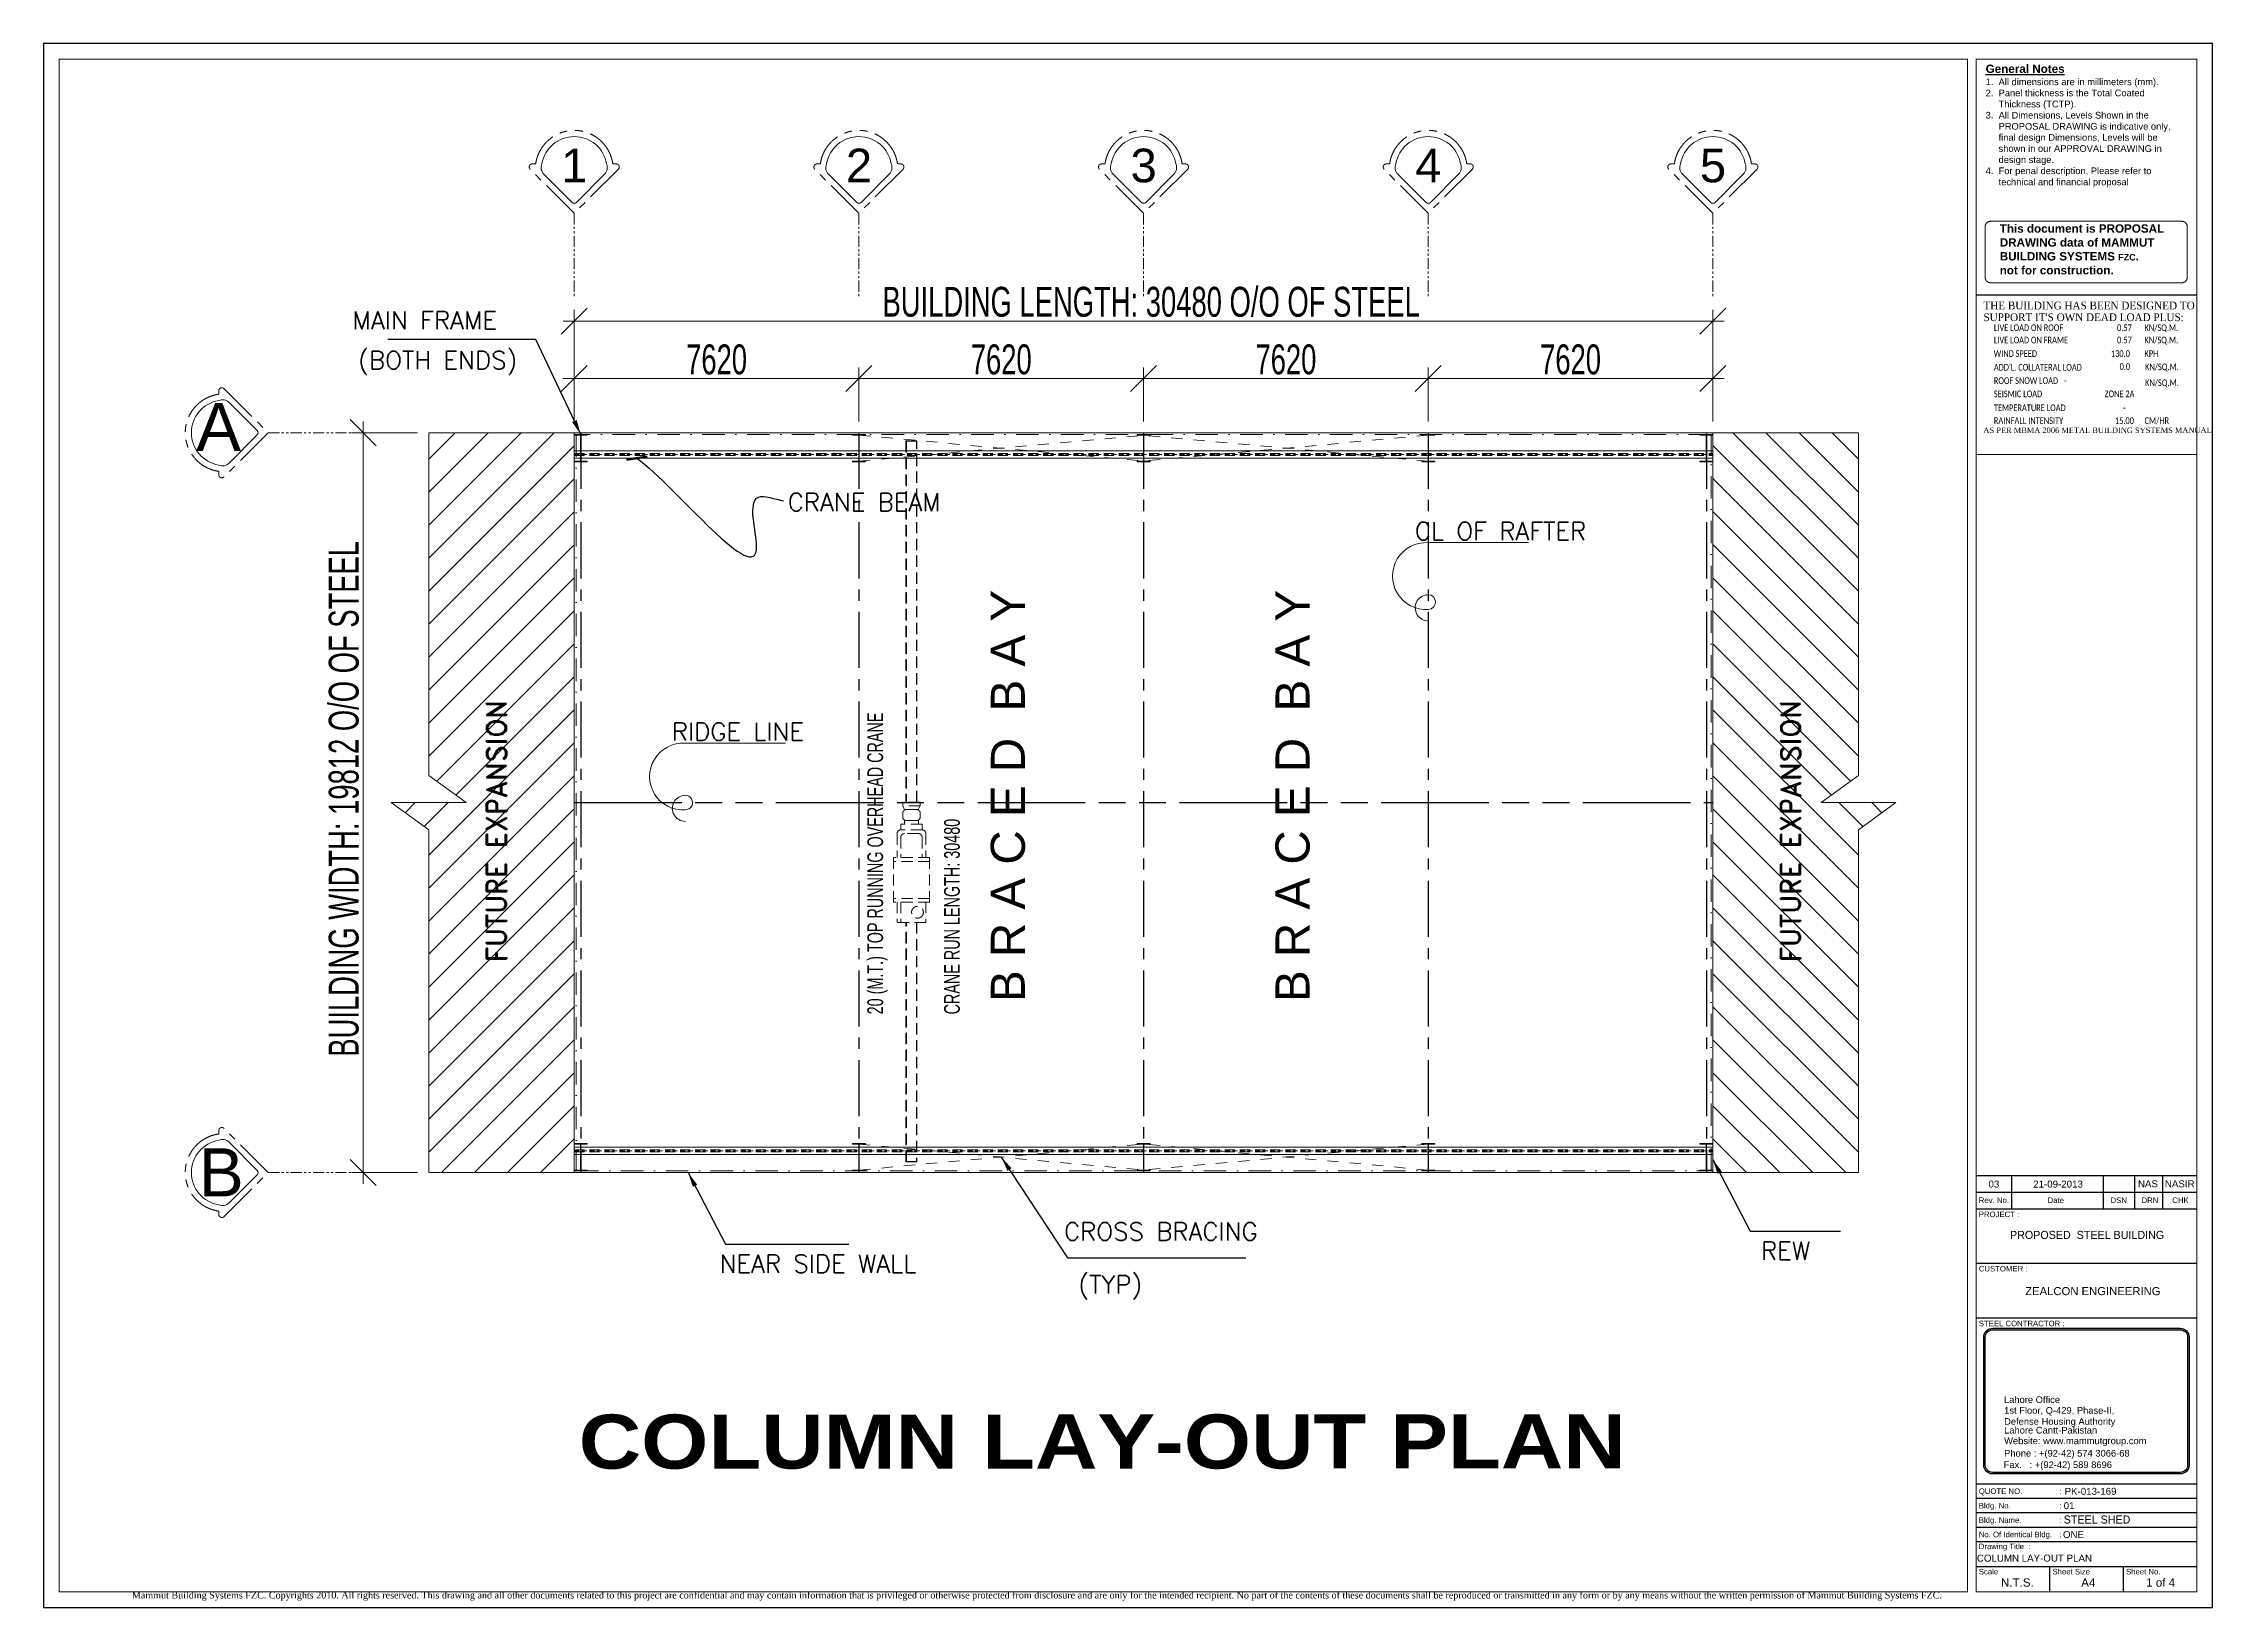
# Model space of a CAD drawing. Extents: x -3729008 to 1589893, y 87560 to 3841399.
# Drawn here: x -3729008 to -3670940, y 3711831 to 3753721 of the extents above; entities that cross this region are included whole.
import ezdxf
from ezdxf.enums import TextEntityAlignment as Align

# ---------------------------------------------------------------- set-up
doc = ezdxf.new("R2010")
doc.units = 0
doc.header["$LTSCALE"] = 1200
doc.header["$MEASUREMENT"] = 0
for name, pattern in [('ACAD_ISO09W100', [45, 24, -3, 6, -3, 6, -3]), ('CENTER', [2, 1.25, -0.25, 0.25, -0.25]), ('D1', [2, 1, -1]), ('DASHDOT', [1, 0.5, -0.25, 0, -0.25]), ('DASHED2', [0.375, 0.25, -0.125]), ('HIDDEN', [0.375, 0.25, -0.125]), ('HIDDEN2', [0.1875, 0.125, -0.0625]), ('PHANTOM', [2.5, 1.25, -0.25, 0.25, -0.25, 0.25, -0.25])]:
    doc.linetypes.add(name, pattern=pattern)
doc.layers.get('0').update_dxf_attribs({"linetype": 'CONTINUOUS'})
doc.layers.get('DEFPOINTS').update_dxf_attribs({"linetype": 'CONTINUOUS'})
for name, color, linetype in [('-EQ_VHCL', 65, 'CONTINUOUS'), ('DIM', 7, 'CONTINUOUS'), ('GRID', 3, 'CONTINUOUS'), ('REW', 7, 'CONTINUOUS'), ('TitleBlock', 7, 'CONTINUOUS'), ('wall', 2, 'CONTINUOUS')]:
    doc.layers.add(name, color=color, linetype=linetype)
for name, color, linetype, lineweight in [('A-DIM', 1, 'CONTINUOUS', 5), ('A-ELE-06', 9, 'CONTINUOUS', 0), ('Crane', 30, 'CONTINUOUS', 0), ('Dim.', 7, 'CONTINUOUS', 5), ('Text Note', 7, 'CONTINUOUS', 0)]:
    doc.layers.add(name, color=color, linetype=linetype, lineweight=lineweight)
doc.styles.add('ARIAL', font='arial.ttf', dxfattribs={"width": 0.92})
doc.styles.add('arial b', font='', dxfattribs={"height": 1000})
doc.styles.add('DESIGNNOTE', font='CALIBRI.TTF')
doc.styles.add('DIMENSON', font='romans.shx', dxfattribs={"width": 0.8})
doc.styles.add('HEADINGM', font='arial.ttf', dxfattribs={"height": 320})
doc.styles.add('ROMAND', font='romand')
doc.styles.add('Shahbaz (Arial)', font='ARIALN.TTF', dxfattribs={"width": 0.8})
doc.styles.add('SIMPLEX', font='SIMPLEX.shx')
doc.styles.add('STYLE8', font='times.ttf', dxfattribs={"width": 0.85, "height": 2.5})
doc.styles.add('Title2', font='arial.ttf')
doc.styles.add('TitleBlockSubData', font='arial.ttf')
doc.styles.get('arial b').set_extended_font_data('Arial Black')
doc.dimstyles.new('LES', dxfattribs={"dimscale": 0, "dimtxt": 2.5, "dimasz": 2.5, "dimexe": 2, "dimexo": 2.5, "dimgap": 1, "dimtad": 1, "dimdec": 0, "dimzin": 0, "dimdsep": 46, "dimtxsty": 'SIMPLEX', "dimblk1": 'ARCHTICK', "dimblk2": 'ARCHTICK', "dimsah": 1, "dimcen": 0, "dimse1": 1, "dimse2": 1, "dimclrd": 256, "dimclre": 8, "dimclrt": 3, "dimadec": 0, "dimazin": 0, "dimtfac": 1, "dimtdec": 0, "dimtix": 1, "dimtmove": 2, "dimatfit": 3, "dimldrblk": 'ARCHTICK', "dimfxl": 1, "dimtolj": 1, "dimtzin": 0, "dimarcsym": 0})
doc.dimstyles.new('Shahbaz (Arial)', dxfattribs={"dimtxt": 350, "dimasz": 300, "dimexe": 250, "dimexo": 300, "dimgap": 100, "dimtad": 1, "dimdec": 0, "dimzin": 0, "dimdsep": 46, "dimtxsty": 'Shahbaz (Arial)', "dimblk": 'OBLIQUE', "dimcen": 0.09, "dimdle": 250, "dimclrd": 8, "dimclre": 8, "dimclrt": 6, "dimadec": 4, "dimazin": 0, "dimtfac": 1, "dimtdec": 0, "dimtofl": 0, "dimtmove": 0, "dimatfit": 3, "dimfxl": 0.2, "dimtolj": 1, "dimtzin": 0, "dimlwd": 5, "dimlwe": 5, "dimarcsym": 0})
doc.dimstyles.new('STANDARD$7', dxfattribs={"dimtxt": 22, "dimasz": 20, "dimexe": 5, "dimexo": 5, "dimgap": 10, "dimtad": 1, "dimdec": 0, "dimzin": 0, "dimdsep": 46, "dimtxsty": 'DIMENSON', "dimcen": 0, "dimclrd": 2, "dimclre": 2, "dimclrt": 7, "dimadec": 0, "dimazin": 0, "dimtfac": 1, "dimtdec": 0, "dimtix": 1, "dimtmove": 0, "dimatfit": 3, "dimfxl": 1, "dimtolj": 1, "dimtzin": 0, "dimarcsym": 0})

msp = doc.modelspace()

# ---------------------------------------------------------------- texts
at = {"color": 3, "width": 0.95}
for s, height, style, p in [('THE BUILDING HAS BEEN DESIGNED TO', 207.742, 'STYLE8', (-3677074.9, 3746597.3)), ("SUPPORT IT'S OWN DEAD LOAD PLUS:", 207.742, 'STYLE8', (-3677074.9, 3746282.8)), ('AS PER MBMA 2006 METAL BUILDING SYSTEMS MANUAL', 147.497, 'STYLE8', (-3677074.9, 3743285.8)), ('STEEL SHED', 216.08, 'ARIAL', (-3674926.5, 3714082.7))]:
    msp.add_text(s, height=height, dxfattribs=dict(at, style=style)).set_placement(p)
at = {"color": 7, "style": 'DESIGNNOTE', "width": 0.8}
for s, height, p in [('LIVE LOAD ON ROOF', 178.662, (-3676795.2, 3746016.3)), ('KN/SQ.M. ', 178.66, (-3672762, 3746016.3)), ('WIND SPEED', 178.66, (-3676798.9, 3745324.8)), ('LIVE LOAD ON FRAME', 178.662, (-3676795.2, 3745687.2)), ('KN/SQ.M. ', 178.66, (-3672762, 3745687.2)), ('KPH', 178.66, (-3672762, 3745324.8)), ("ADD'L. COLLATERAL LOAD ", 178.662, (-3676795.2, 3744956.5)), ('ROOF SNOW LOAD', 178.662, (-3676795.2, 3744599.6)), ('KN/SQ.M. ', 178.66, (-3672747.7, 3744968.6)), ('SEISMIC LOAD', 178.662, (-3676795.2, 3744245.3)), ('KN/SQ.M. ', 178.66, (-3672747.7, 3744542.7)), ('TEMPERATURE LOAD ', 178.662, (-3676795.2, 3743872.5)), ('RAINFALL INTENSITY', 178.662, (-3676795.2, 3743528.3)), ('CM/HR', 178.66, (-3672761.8, 3743528.3))]:
    msp.add_text(s, height=height, dxfattribs=at).set_placement(p)
for s, height, p in [('0.57', 178.66, (-3673300.5, 3746016.3)), ('130.0', 178.66, (-3673408.8, 3745324.8)), ('0.57', 178.66, (-3673300.5, 3745687.2)), ('0.0 ', 178.66, (-3673263.7, 3744975.9)), ('-', 178.7, (-3674882.3, 3744599.6)), ('ZONE 2A', 178.66, (-3673431, 3744245.3)), ('15.00', 178.66, (-3673300.5, 3743528.3)), ('-', 178.7, (-3673300.5, 3743872.5))]:
    msp.add_text(s, height=height, dxfattribs=at).set_placement(p, align=Align.CENTER)
at = {"color": 6, "linetype": 'Continuous', "style": 'ROMAND'}
for p in [(-3716611.7, 3729117.5), (-3681971, 3729117.5)]:
    msp.add_text('FUTURE EXPANSION', height=531.744, rotation=90, dxfattribs=at).set_placement(p)
at = {"color": 8, "style": 'ARIAL'}
for s, height, p in [('Rev. No.', 148.55, (-3677199, 3722666.2)), ('Date', 148.55, (-3675357.1, 3722666.2)), ('DSN', 148.55, (-3673672.7, 3722666.2)), ('DRN', 148.55, (-3672842.3, 3722666.2)), ('CHK', 148.55, (-3672019.9, 3722666.2)), ('PROJECT :', 148.55, (-3677199, 3722289)), ('CUSTOMER :', 148.55, (-3677199, 3720834.1)), ('STEEL CONTRACTOR :', 148.555, (-3677199, 3719365.9))]:
    msp.add_text(s, height=height, dxfattribs=at).set_placement(p)
at = {"color": 3, "style": 'ARIAL'}
for s, height, p in [('03', 186.37, (-3676939.9, 3723080.5)), ('NAS', 186.37, (-3672938.8, 3723087.7)), ('NASIR', 186.37, (-3672218, 3723087.7)), ('01', 186.37, (-3674926.5, 3714468.1)), ('PK-013-169', 186.37, (-3674903.1, 3714852.9)), ('ONE', 186.37, (-3674946.7, 3713697.2)), ('COLUMN LAY-OUT PLAN', 186.369, (-3677250.3, 3713063.7)), ('N.T.S.', 221.48, (-3676604.6, 3712393.5)), ('A4', 221.48, (-3674458.1, 3712393.5)), ('1 of 4', 221.48, (-3672718.7, 3712393.5))]:
    msp.add_text(s, height=height, dxfattribs=at).set_placement(p)
for s, height, p in [('21-09-2013', 186.37, (-3675077.9, 3723080.2)), ('ZEALCON ENGINEERING', 216.08, (-3674146.3, 3720199.5))]:
    msp.add_text(s, height=height, dxfattribs=at).set_placement(p, align=Align.CENTER)
at = {"color": 3, "style": 'ARIAL', "width": 0.95}
msp.add_text('PROPOSED  STEEL BUILDING', height=216.08, dxfattribs=at).set_placement((-3674300.4, 3721704.4), align=Align.CENTER)
at = {"color": 5, "lineweight": 9, "style": 'arial b'}
msp.add_text('COLUMN LAY-OUT PLAN', height=1447.548, rotation=0.013108, dxfattribs=at).set_placement((-3700664.2, 3715555.9), align=Align.CENTER)
at = {"style": 'ARIAL'}
for s, height, p in [('QUOTE NO.', 148.55, (-3677199.1, 3714873.9)), ('Bldg. No.', 148.55, (-3677199.1, 3714487.6)), (':', 148.6, (-3675044, 3714873.9)), (':', 148.6, (-3675044, 3714488)), ('Bldg. Name.', 148.555, (-3677199.1, 3714101.7)), (':', 148.6, (-3675044, 3714102.1)), ('No. Of Identical Bldg.', 148.555, (-3677199.1, 3713715.8)), (':', 148.6, (-3675044, 3713716.2))]:
    msp.add_text(s, height=height, dxfattribs=at).set_placement(p)
at = {"color": 134, "style": 'ARIAL'}
for s, height, p in [('Drawing Title  :', 148.555, (-3677199.1, 3713397.2)), ('Scale', 148.55, (-3677199.1, 3712720.4)), ('Sheet Size', 148.55, (-3675226.2, 3712720.4)), ('Sheet No.', 148.55, (-3673256.9, 3712720.4))]:
    msp.add_text(s, height=height, dxfattribs=at).set_placement(p)
at = {"layer": 'DIM', "color": 6, "style": 'SIMPLEX'}
for s, p in [('MAIN FRAME', (-3720730.9, 3746063.4)), ('(BOTH ENDS)', (-3720579.5, 3744998.5)), ('REW', (-3683027.7, 3721148.2)), ('NEAR SIDE WALL', (-3710905.6, 3720800.9))]:
    msp.add_text(s, height=480, dxfattribs=at).set_placement(p)
at = {"layer": 'DIM', "color": 3, "style": 'SIMPLEX'}
for s, p in [('CRANE BEAM', (-3709081.3, 3741196.1)), ('CL OF RAFTER', (-3692295.9, 3740420.3)), ('RIDGE LINE', (-3712183.6, 3735049.6)), ('CROSS BRACING', (-3701685.3, 3721662.6)), ('(TYP)', (-3701300.2, 3720242.9))]:
    msp.add_text(s, height=480, dxfattribs=at).set_placement(p)
at = {"layer": 'GRID', "lineweight": 5, "style": 'HEADINGM'}
for s, height, p in [('1', 901.9, (-3715144.8, 3749999.7)), ('2', 901.9, (-3707524.8, 3749999.7)), ('3', 901.9, (-3699904.8, 3749999.7)), ('4', 901.9, (-3692284.8, 3749999.7)), ('5', 901.9, (-3684664.8, 3749999.7)), ('A', 1288.4, (-3724918, 3742804.8)), ('B', 1288.4, (-3724843.4, 3722843.6))]:
    msp.add_text(s, height=height, dxfattribs=at).set_placement(p)
at = {"layer": 'REW', "color": 6, "linetype": 'CENTER', "lineweight": 9, "style": 'ARIAL'}
for p in [(-3702735, 3728049.1), (-3695115, 3728049.6)]:
    msp.add_text('B R A C E D  B A Y', height=911.36, rotation=90, dxfattribs=at).set_placement(p)
at = {"layer": 'Text Note', "linetype": 'Continuous', "lineweight": 9, "style": 'Shahbaz (Arial)', "width": 0.8}
for s, p in [('20 (M.T.) TOP RUNNING OVERHEAD CRANE', (-3706531.1, 3727718.5)), ('CRANE RUN LENGTH: 30480', (-3704476.8, 3727716.9))]:
    msp.add_text(s, height=420, rotation=90, dxfattribs=at).set_placement(p)
at = {"layer": 'TitleBlock', "color": 7, "style": 'Title2'}
for s, p in [('Lahore Office', (-3676525.9, 3717311.5)), ('1st Floor, Q-429, Phase-II,', (-3676521, 3717023.3)), ('Defense Housing Authority', (-3676521, 3716727.2)), ('Website: www.mammutgroup.com', (-3676521, 3716209.1)), ('Lahore Cantt-Pakistan', (-3676521, 3716493.5)), (' Fax.   : +(92-42) 589 8696', (-3676603.6, 3715568.1)), ('Phone : +(92-42) 574 3066-68', (-3676521, 3715875.9))]:
    msp.add_text(s, height=179.14, dxfattribs=at).set_placement(p)
at = {"layer": 'TitleBlock', "ltscale": 0.75, "insert": (-3726638, 3712255), "char_height": 178.6623, "width": 51113.805, "attachment_point": 1, "style": 'TitleBlockSubData'}
msp.add_mtext('{\\fTimes New Roman|b0|i0|c0|p18;\\C8;Mammut Building Systems FZC. Copyrights 2010. All rights reserved. This drawing and all other documents related to this project are confidential and may contain information that is privileged or otherwise protected from disclosure and are only for the intended recipient. No part of the contents of these documents shall be reproduced or transmitted in any form or by any means without the written permission of Mammut Building Systems FZC. \\H1.44263x; }', dxfattribs=at)
msp.add_mtext('{\\fTimes New Roman|b0|i0|c0|p18;\\C8;Mammut Building Systems FZC. Copyrights 2010. All rights reserved. This drawing and all other documents related to this project are confidential and may contain information that is privileged or otherwise protected from disclosure and are only for the intended recipient. No part of the contents of these documents shall be reproduced or transmitted in any form or by any means without the written permission of Mammut Building Systems FZC. \\H1.44263x; }', dxfattribs=at)

# ---------------------------------------------------------------- blocks, each defined once
blk = doc.blocks.new('notes')
at = {"layer": 'TitleBlock', "color": 8, "ltscale": 0.75, "const_width": 0.2}
blk.add_lwpolyline([(-38.6202, -30.415693), (-2.809642, -30.415693, -0.414214), (-1.786634, -31.438701), (-1.786634, -40.908415, -0.414214), (-2.809642, -41.931423), (-38.6202, -41.931423, -0.414214), (-39.643209, -40.908415), (-39.643209, -31.438701, -0.414214)], format="xyb", close=True, dxfattribs=at)
at = {"layer": 'TitleBlock', "ltscale": 0.75, "char_height": 1.25, "attachment_point": 1, "style": 'Title2'}
for s, insert, width in [('{\\fArial|b1|i0|c0|p34;\\H1.25x;\\L\\C3;General Notes}\\P1.  All dimensions are in millimeters (mm).\\P2.  Panel thickness is the Total Coated \\P     Thickness (TCTP).\\P3.  All Dimensions, Levels Shown in the \\P     PROPOSAL DRAWING is indicative only, \\P     final design Dimensions, Levels will be \\P     shown in our APPROVAL DRAWING in \\P     design stage.\\P4.  For penal description, Please refer to \\P     technical and financial proposal', (-39.5448, -1.055415), 37.585535), ('{\\fArial|b1|i0|c0|p34;\\H1.25x;This document is PROPOSAL DRAWING data of \\C4;MAMMUT BUILDING SYSTEMS \\H0.768x;FZC\\H1.3021x;.\\C256;   not for construction.}', (-36.906226, -30.985452), 31.085748)]:
    blk.add_mtext(s, dxfattribs=dict(at, insert=insert, width=width))
blk = doc.blocks.new('_Oblique')
at = {"color": 0, "linetype": 'ByBlock', "lineweight": -2}
blk.add_line((-0.5, -0.5), (0.5, 0.5), dxfattribs=at)
blk = doc.blocks.new('*D99')
at = {"layer": 'DEFPOINTS', "color": 0, "lineweight": 0, "ltscale": 0.9, "transparency": 16777216}
for p in [(-3720449.200706, 3743294.093731), (-3718693.66322, 3743294.093731), (-3718693.66322, 3723482.593731)]:
    blk.add_point(p, dxfattribs=at)
at = {"layer": 'Dim.', "color": 8, "lineweight": 5, "ltscale": 0.9, "transparency": 16777216}
for p, q in [((-3718993.66322, 3743294.093731), (-3720749.200706, 3743294.093731)), ((-3720449.200706, 3723182.593731), (-3720449.200706, 3743594.093731)), ((-3718993.66322, 3723482.593731), (-3720749.200706, 3723482.593731))]:
    blk.add_line(p, q, dxfattribs=at)
at = {"layer": 'Dim.', "color": 8, "lineweight": 5, "ltscale": 0.9, "transparency": 16777216, "xscale": 700, "yscale": 700, "zscale": 700}
for p, rotation in [((-3720449.200706, 3743294.093731), 90), ((-3720449.200706, 3723482.593731), 270)]:
    blk.add_blockref('_Oblique', p, dxfattribs=dict(at, rotation=rotation))
at = {"layer": 'Dim.', "color": 4, "ltscale": 0.9, "transparency": 16777216, "insert": (-3720963.116123, 3733388.343731), "char_height": 800, "attachment_point": 5, "rotation": 90, "style": 'Shahbaz (Arial)'}
blk.add_mtext('\\A1; BUILDING WIDTH: 19812 O/O OF STEEL ', dxfattribs=at)
blk = doc.blocks.new('*D100')
at = {"layer": 'DEFPOINTS', "color": 0, "lineweight": 0, "ltscale": 0.9, "transparency": 16777216}
for p in [(-3714797.249882, 3746281.011071), (-3714797.249882, 3743294.593731), (-3684317.249882, 3743294.593731)]:
    blk.add_point(p, dxfattribs=at)
at = {"layer": 'Dim.', "color": 8, "lineweight": 5, "ltscale": 0.9, "transparency": 16777216}
for p, q in [((-3714797.249882, 3743594.593731), (-3714797.249882, 3746581.011071)), ((-3684317.249882, 3743594.593731), (-3684317.249882, 3746581.011071)), ((-3684017.249882, 3746281.011071), (-3715097.249882, 3746281.011071))]:
    blk.add_line(p, q, dxfattribs=at)
at = {"layer": 'Dim.', "color": 8, "lineweight": 5, "ltscale": 0.9, "transparency": 16777216, "xscale": 700, "yscale": 700, "zscale": 700, "rotation": 180}
blk.add_blockref('_Oblique', (-3714797.249882, 3746281.011071), dxfattribs=at)
at = {"layer": 'Dim.', "color": 8, "lineweight": 5, "ltscale": 0.9, "transparency": 16777216, "xscale": 700, "yscale": 700, "zscale": 700}
blk.add_blockref('_Oblique', (-3684317.249882, 3746281.011071), dxfattribs=at)
at = {"layer": 'Dim.', "color": 4, "ltscale": 0.9, "transparency": 16777216, "insert": (-3699557.249882, 3746794.926487), "char_height": 800, "attachment_point": 5, "style": 'Shahbaz (Arial)'}
blk.add_mtext('\\A1;  BUILDING LENGTH: 30480 O/O OF STEEL', dxfattribs=at)
blk = doc.blocks.new('*D98')
at = {"layer": 'DEFPOINTS', "color": 0, "lineweight": 0, "ltscale": 0.9, "transparency": 16777216}
for p in [(-3707177.249882, 3744744.352314), (-3714797.249882, 3743294.593731), (-3707177.249882, 3743294.593731)]:
    blk.add_point(p, dxfattribs=at)
at = {"layer": 'Dim.', "color": 8, "lineweight": 5, "ltscale": 0.9, "transparency": 16777216}
for p, q in [((-3714797.249882, 3743594.593731), (-3714797.249882, 3745044.352314)), ((-3707177.249882, 3743594.593731), (-3707177.249882, 3745044.352314)), ((-3715097.249882, 3744744.352314), (-3706877.249882, 3744744.352314))]:
    blk.add_line(p, q, dxfattribs=at)
at = {"layer": 'Dim.', "color": 8, "lineweight": 5, "ltscale": 0.9, "transparency": 16777216, "xscale": 700, "yscale": 700, "zscale": 700, "rotation": 180}
blk.add_blockref('_Oblique', (-3714797.249882, 3744744.352314), dxfattribs=at)
at = {"layer": 'Dim.', "color": 8, "lineweight": 5, "ltscale": 0.9, "transparency": 16777216, "xscale": 700, "yscale": 700, "zscale": 700}
blk.add_blockref('_Oblique', (-3707177.249882, 3744744.352314), dxfattribs=at)
at = {"layer": 'Dim.', "color": 4, "ltscale": 0.9, "transparency": 16777216, "insert": (-3710987.249882, 3745252.810704), "char_height": 800, "attachment_point": 5, "style": 'Shahbaz (Arial)'}
blk.add_mtext('\\A1;7620', dxfattribs=at)
blk = doc.blocks.new('_ArchTick')
at = {"color": 0, "linetype": 'ByBlock', "const_width": 0.15}
blk.add_lwpolyline([(-0.5, -0.5), (0.5, 0.5)], dxfattribs=at)
blk = doc.blocks.new('*D101')
at = {"layer": 'DEFPOINTS', "color": 0, "lineweight": 0, "ltscale": 0.9, "transparency": 16777216}
for p in [(-3699557.249882, 3744744.352314), (-3707177.249882, 3743294.593731), (-3699557.249882, 3743294.593731)]:
    blk.add_point(p, dxfattribs=at)
at = {"layer": 'Dim.', "color": 8, "lineweight": 5, "ltscale": 0.9, "transparency": 16777216}
for p, q in [((-3707177.249882, 3743594.593731), (-3707177.249882, 3745044.352314)), ((-3699557.249882, 3743594.593731), (-3699557.249882, 3745044.352314)), ((-3707477.249882, 3744744.352314), (-3699257.249882, 3744744.352314))]:
    blk.add_line(p, q, dxfattribs=at)
at = {"layer": 'Dim.', "color": 8, "lineweight": 5, "ltscale": 0.9, "transparency": 16777216, "xscale": 700, "yscale": 700, "zscale": 700, "rotation": 180}
blk.add_blockref('_Oblique', (-3707177.249882, 3744744.352314), dxfattribs=at)
at = {"layer": 'Dim.', "color": 8, "lineweight": 5, "ltscale": 0.9, "transparency": 16777216, "xscale": 700, "yscale": 700, "zscale": 700}
blk.add_blockref('_Oblique', (-3699557.249882, 3744744.352314), dxfattribs=at)
at = {"layer": 'Dim.', "color": 4, "ltscale": 0.9, "transparency": 16777216, "insert": (-3703367.249882, 3745252.810704), "char_height": 800, "attachment_point": 5, "style": 'Shahbaz (Arial)'}
blk.add_mtext('\\A1;7620', dxfattribs=at)
blk = doc.blocks.new('*D102')
at = {"layer": 'DEFPOINTS', "color": 0, "lineweight": 0, "ltscale": 0.9, "transparency": 16777216}
for p in [(-3691937.249882, 3744744.352314), (-3699557.249882, 3743294.593731), (-3691937.249882, 3743294.593731)]:
    blk.add_point(p, dxfattribs=at)
at = {"layer": 'Dim.', "color": 8, "lineweight": 5, "ltscale": 0.9, "transparency": 16777216}
for p, q in [((-3699557.249882, 3743594.593731), (-3699557.249882, 3745044.352314)), ((-3691937.249882, 3743594.593731), (-3691937.249882, 3745044.352314)), ((-3699857.249882, 3744744.352314), (-3691637.249882, 3744744.352314))]:
    blk.add_line(p, q, dxfattribs=at)
at = {"layer": 'Dim.', "color": 8, "lineweight": 5, "ltscale": 0.9, "transparency": 16777216, "xscale": 700, "yscale": 700, "zscale": 700, "rotation": 180}
blk.add_blockref('_Oblique', (-3699557.249882, 3744744.352314), dxfattribs=at)
at = {"layer": 'Dim.', "color": 8, "lineweight": 5, "ltscale": 0.9, "transparency": 16777216, "xscale": 700, "yscale": 700, "zscale": 700}
blk.add_blockref('_Oblique', (-3691937.249882, 3744744.352314), dxfattribs=at)
at = {"layer": 'Dim.', "color": 4, "ltscale": 0.9, "transparency": 16777216, "insert": (-3695747.249882, 3745252.810704), "char_height": 800, "attachment_point": 5, "style": 'Shahbaz (Arial)'}
blk.add_mtext('\\A1;7620', dxfattribs=at)
blk = doc.blocks.new('*D103')
at = {"layer": 'DEFPOINTS', "color": 0, "lineweight": 0, "ltscale": 0.9, "transparency": 16777216}
for p in [(-3684317.249882, 3744744.352314), (-3691937.249882, 3743294.593731), (-3684317.249882, 3743294.593731)]:
    blk.add_point(p, dxfattribs=at)
at = {"layer": 'Dim.', "color": 8, "lineweight": 5, "ltscale": 0.9, "transparency": 16777216}
for p, q in [((-3691937.249882, 3743594.593731), (-3691937.249882, 3745044.352314)), ((-3684317.249882, 3743594.593731), (-3684317.249882, 3745044.352314)), ((-3692237.249882, 3744744.352314), (-3684017.249882, 3744744.352314))]:
    blk.add_line(p, q, dxfattribs=at)
at = {"layer": 'Dim.', "color": 8, "lineweight": 5, "ltscale": 0.9, "transparency": 16777216, "xscale": 700, "yscale": 700, "zscale": 700, "rotation": 180}
blk.add_blockref('_Oblique', (-3691937.249882, 3744744.352314), dxfattribs=at)
at = {"layer": 'Dim.', "color": 8, "lineweight": 5, "ltscale": 0.9, "transparency": 16777216, "xscale": 700, "yscale": 700, "zscale": 700}
blk.add_blockref('_Oblique', (-3684317.249882, 3744744.352314), dxfattribs=at)
at = {"layer": 'Dim.', "color": 4, "ltscale": 0.9, "transparency": 16777216, "insert": (-3688127.249882, 3745252.810704), "char_height": 800, "attachment_point": 5, "style": 'Shahbaz (Arial)'}
blk.add_mtext('\\A1;7620', dxfattribs=at)

# ---------------------------------------------------------------- dimensions: what is measured, and where the dimension line sits
at = {"layer": 'Dim.', "ltscale": 0.9}
for base, p1, p2, angle, text, picture, middle in [((-3714797.2, 3746281), (-3684317.2, 3743294.6), (-3714797.2, 3743294.6), 180, '  BUILDING LENGTH: 30480 O/O OF STEEL', '*D100', (-3699557.2, 3746794.9)), ((-3720449.2, 3743294.1), (-3718693.7, 3723482.6), (-3718693.7, 3743294.1), 90, ' BUILDING WIDTH: 19812 O/O OF STEEL ', '*D99', (-3720963.1, 3733388.3))]:
    dim = msp.add_linear_dim(base=base, p1=p1, p2=p2, angle=angle, text=text, dimstyle='Shahbaz (Arial)', override={"dimtxt": 800, "dimasz": 700, "dimexe": 300, "dimdle": 300, "dimclrt": 4, "dimtmove": 1}, dxfattribs=at)
    dim.commit()
    dim.dimension.update_dxf_attribs({"geometry": picture, "text_midpoint": middle})
for base, p1, p2, picture, middle in [((-3707177.2, 3744744.4), (-3714797.2, 3743294.6), (-3707177.2, 3743294.6), '*D98', (-3710987.2, 3745252.8)), ((-3699557.2, 3744744.4), (-3707177.2, 3743294.6), (-3699557.2, 3743294.6), '*D101', (-3703367.2, 3745252.8)), ((-3691937.2, 3744744.4), (-3699557.2, 3743294.6), (-3691937.2, 3743294.6), '*D102', (-3695747.2, 3745252.8)), ((-3684317.2, 3744744.4), (-3691937.2, 3743294.6), (-3684317.2, 3743294.6), '*D103', (-3688127.2, 3745252.8))]:
    dim = msp.add_linear_dim(base=base, p1=p1, p2=p2, dimstyle='Shahbaz (Arial)', override={"dimtxt": 800, "dimasz": 700, "dimexe": 300, "dimdle": 300, "dimclrt": 4, "dimtmove": 1}, dxfattribs=at)
    dim.commit()
    dim.dimension.update_dxf_attribs({"geometry": picture, "text_midpoint": middle})

# ---------------------------------------------------------------- hatches: boundary and pattern name
at = {"linetype": 'Continuous', "lineweight": 0}
h = msp.add_hatch(dxfattribs=at)
h.set_pattern_fill('ANSI31', color=4, scale=5000, style=0)
h.set_pattern_definition([(45, (608108.94, 80850.2), (-441.94174, 441.94174), [])])
h.paths.add_polyline_path([(-3714797.2, 3743294.6), (-3718693.7, 3743294.6), (-3718693.7, 3734118.8), (-3717693.7, 3733388.6), (-3719693.7, 3733388.6), (-3718693.7, 3732658.4), (-3718693.7, 3723482.6), (-3714797.2, 3723482.6)])
h.paths.add_polyline_path([(-3716478.8, 3729085.9), (-3716478.8, 3737074.7), (-3717276.4, 3737074.7), (-3717276.4, 3729085.9)], flags=24)
h = msp.add_hatch(dxfattribs=at)
h.set_pattern_fill('ANSI31', color=4, scale=5000, style=0)
h.set_pattern_definition([(135, (-8007223.44, 80850.2), (441.94174, 441.94174), [])])
h.paths.add_polyline_path([(-3684317.2, 3743294.6), (-3680420.8, 3743294.6), (-3680420.8, 3734118.8), (-3681420.8, 3733388.6), (-3679420.8, 3733388.6), (-3680420.8, 3732658.4), (-3680420.8, 3723482.6), (-3684317.2, 3723482.6)])
h.paths.add_polyline_path([(-3682635.7, 3729085.9), (-3682635.7, 3737074.7), (-3681838.1, 3737074.7), (-3681838.1, 3729085.9)], flags=24)
h = msp.add_hatch(color=172)
h.paths.add_polyline_path([(-3676827.2, 3719311, 0.4142136), (-3677065.3, 3719072.9), (-3677065.3, 3715649.5, 0.4142136), (-3676827.2, 3715411.4), (-3671807.6, 3715411.4, 0.4142136), (-3671569.5, 3715649.5), (-3671569.5, 3719072.9, 0.4142136), (-3671807.6, 3719311)])
h.paths.add_polyline_path([(-3676827.2, 3719270.2, 0.4142136), (-3677024.4, 3719072.9), (-3677024.4, 3715649.5, 0.4142136), (-3676827.2, 3715452.2), (-3671807.6, 3715452.2, 0.4142136), (-3671610.4, 3715649.5), (-3671610.4, 3719072.9, 0.4142136), (-3671807.6, 3719270.2)], flags=16)

# ---------------------------------------------------------------- linework, layer by layer
at = {"layer": '-EQ_VHCL', "color": 9, "lineweight": 30}
msp.add_lwpolyline([(-3670940.2, 3711831.2), (-3670940.2, 3753720.7), (-3729007.8, 3753720.7), (-3729007.8, 3711831.2)], close=True, dxfattribs=at)
at = {"color": 21, "linetype": 'PHANTOM', "lineweight": 9, "ltscale": 0.2}
for p, q in [((-3714797.2, 3749170.4), (-3714797.2, 3746929.3)), ((-3707177.2, 3749170.4), (-3707177.2, 3746929.3)), ((-3699557.2, 3749170.4), (-3699557.2, 3746929.3)), ((-3691937.2, 3749170.4), (-3691937.2, 3746929.3)), ((-3684317.2, 3749170.4), (-3684317.2, 3746929.3)), ((-3722990.3, 3743292.6), (-3720749.2, 3743292.6)), ((-3722990.3, 3723482.6), (-3720749.2, 3723482.6))]:
    msp.add_line(p, q, dxfattribs=at)
at = {"color": 7}
for p, q in [((-3677270.3, 3723399.7), (-3671359.8, 3723399.7)), ((-3676315.2, 3722513.2), (-3676315.2, 3723399.7)), ((-3673860.8, 3722513.2), (-3673860.8, 3723399.7)), ((-3673019.5, 3722513.2), (-3673019.5, 3723399.7)), ((-3672269.3, 3722513.2), (-3672269.3, 3723399.7)), ((-3677270.3, 3722956.5), (-3671359.8, 3722956.5)), ((-3677270.3, 3722513.2), (-3671359.8, 3722513.2)), ((-3677270.3, 3721058.2), (-3671359.8, 3721058.2)), ((-3677270.3, 3719590), (-3671359.8, 3719590)), ((-3677270.3, 3715147), (-3671359.8, 3715147)), ((-3677270.3, 3714761.1), (-3671359.8, 3714761.1)), ((-3677270.3, 3714375.2), (-3671359.8, 3714375.2)), ((-3677270.3, 3713989.3), (-3671359.8, 3713989.3)), ((-3677270.3, 3713989.3), (-3671359.8, 3713989.3)), ((-3677270.3, 3713603.4), (-3671359.8, 3713603.4)), ((-3677270.3, 3712929.8), (-3671359.8, 3712929.8)), ((-3675300.2, 3712256.2), (-3675300.2, 3712929.8)), ((-3673330, 3712256.2), (-3673330, 3712929.8))]:
    msp.add_line(p, q, dxfattribs=at)
at = {"color": 164, "const_width": 30.6}
for points in [[(-3677501.1, 3712255.1), (-3677501.1, 3753296.8), (-3728583.9, 3753296.8), (-3728583.9, 3712255.1)], [(-3677270.3, 3712255.1), (-3671364.1, 3712255.1), (-3671364.1, 3753296.8), (-3677270.3, 3753296.8)]]:
    msp.add_lwpolyline(points, close=True, dxfattribs=at)
at = {"color": 21, "linetype": 'PHANTOM', "lineweight": 9, "ltscale": 0.7}
for points in [[(-3715829.9, 3750493, -0.868691), (-3713764.6, 3750493), (-3713674.6, 3750493, -0.668179), (-3713616, 3750351.6), (-3714797.2, 3749170.4), (-3715978.5, 3750351.6, -0.668179), (-3715919.9, 3750493)], [(-3708209.9, 3750493, -0.868691), (-3706144.6, 3750493), (-3706054.6, 3750493, -0.668179), (-3705996, 3750351.6), (-3707177.2, 3749170.4), (-3708358.5, 3750351.6, -0.668179), (-3708299.9, 3750493)], [(-3700589.9, 3750493, -0.868691), (-3698524.6, 3750493), (-3698434.6, 3750493, -0.668179), (-3698376, 3750351.6), (-3699557.2, 3749170.4), (-3700738.5, 3750351.6, -0.668179), (-3700679.9, 3750493)], [(-3692969.9, 3750493, -0.868691), (-3690904.6, 3750493), (-3690814.6, 3750493, -0.668179), (-3690756, 3750351.6), (-3691937.2, 3749170.4), (-3693118.5, 3750351.6, -0.668179), (-3693059.9, 3750493)], [(-3685349.9, 3750493, -0.868691), (-3683284.6, 3750493), (-3683194.6, 3750493, -0.668179), (-3683136, 3750351.6), (-3684317.2, 3749170.4), (-3685498.5, 3750351.6, -0.668179), (-3685439.9, 3750493)], [(-3724313, 3742259.9, -0.868691), (-3724313, 3744325.2), (-3724313, 3744415.3, -0.668179), (-3724171.6, 3744473.8), (-3722990.3, 3743292.6), (-3724171.6, 3742111.3, -0.668179), (-3724313, 3742169.9)], [(-3724313, 3724515.2, 0.868691), (-3724313, 3722449.9), (-3724313, 3722359.9, 0.668179), (-3724171.6, 3722301.3), (-3722990.3, 3723482.6), (-3724171.6, 3724663.8, 0.668179), (-3724313, 3724605.3)]]:
    msp.add_lwpolyline(points, format="xyb", close=True, dxfattribs=at)
at = {"color": 4, "linetype": 'Continuous', "lineweight": 0}
for points in [[(-3718693.7, 3732658.4), (-3718693.7, 3723482.6), (-3714797.2, 3723482.6), (-3714797.2, 3743294.6), (-3718693.7, 3743294.6), (-3718693.7, 3734118.8), (-3717693.7, 3733388.6), (-3719693.7, 3733388.6), (-3718693.7, 3732658.4)], [(-3680420.8, 3732658.4), (-3680420.8, 3723482.6), (-3684317.2, 3723482.6), (-3684317.2, 3743294.6), (-3680420.8, 3743294.6), (-3680420.8, 3734118.8), (-3681420.8, 3733388.6), (-3679420.8, 3733388.6), (-3680420.8, 3732658.4)]]:
    msp.add_lwpolyline(points, dxfattribs=at)
msp.add_lwpolyline([(-3714797.2, 3743294.6), (-3714797.2, 3723482.6), (-3684317.2, 3723482.6), (-3684317.2, 3743294.6)], close=True, dxfattribs=at)
at = {"color": 2, "lineweight": 5}
for points in [[(-3689250.2, 3740350.1), (-3691944.5, 3740350.1, 1.06598), (-3691936.6, 3738564, 1), (-3691937.9, 3738954.7, 1), (-3691935.6, 3738257.4, -1)], [(-3709137.9, 3734979.3), (-3711832.2, 3734979.3, 1.06598), (-3711824.3, 3733193.2, 1), (-3711825.6, 3733584, 1), (-3711823.2, 3732886.7, -1)]]:
    msp.add_lwpolyline(points, format="xyb", dxfattribs=at)
at = {"color": 172}
for points in [[(-3671807.6, 3719311, -0.414214), (-3671569.5, 3719072.9), (-3671569.5, 3715649.5, -0.414214), (-3671807.6, 3715411.4), (-3676827.2, 3715411.4, -0.414214), (-3677065.3, 3715649.5), (-3677065.3, 3719072.9, -0.414214), (-3676827.2, 3719311)], [(-3671807.6, 3719270.2, -0.414214), (-3671610.4, 3719072.9), (-3671610.4, 3715649.5, -0.414214), (-3671807.6, 3715452.2), (-3676827.2, 3715452.2, -0.414214), (-3677024.4, 3715649.5), (-3677024.4, 3719072.9, -0.414214), (-3676827.2, 3719270.2)]]:
    msp.add_lwpolyline(points, format="xyb", close=True, dxfattribs=at)
at = {"layer": 'A-DIM', "linetype": 'Continuous'}
for points in [[(-3714622.2, 3742516.6), (-3714447.2, 3742516.6), (-3714447.2, 3742530.6), (-3714607.2, 3742530.6, -0.414214), (-3714617.2, 3742540.6), (-3714617.2, 3743220.6, -0.414214), (-3714607.2, 3743230.6), (-3714447.2, 3743230.6), (-3714447.2, 3743244.6), (-3714797.2, 3743244.6), (-3714797.2, 3743230.6), (-3714637.2, 3743230.6, -0.414214), (-3714627.2, 3743220.6), (-3714627.2, 3742540.6, -0.414214), (-3714637.2, 3742530.6), (-3714797.2, 3742530.6), (-3714797.2, 3742516.6)], [(-3707177.2, 3742516.6), (-3707002.2, 3742516.6), (-3707002.2, 3742530.6), (-3707162.2, 3742530.6, -0.414214), (-3707172.2, 3742540.6), (-3707172.2, 3743220.6, -0.414214), (-3707162.2, 3743230.6), (-3707002.2, 3743230.6), (-3707002.2, 3743244.6), (-3707352.2, 3743244.6), (-3707352.2, 3743230.6), (-3707192.2, 3743230.6, -0.414214), (-3707182.2, 3743220.6), (-3707182.2, 3742540.6, -0.414214), (-3707192.2, 3742530.6), (-3707352.2, 3742530.6), (-3707352.2, 3742516.6)], [(-3699557.2, 3742516.6), (-3699382.2, 3742516.6), (-3699382.2, 3742530.6), (-3699542.2, 3742530.6, -0.414214), (-3699552.2, 3742540.6), (-3699552.2, 3743220.6, -0.414214), (-3699542.2, 3743230.6), (-3699382.2, 3743230.6), (-3699382.2, 3743244.6), (-3699732.2, 3743244.6), (-3699732.2, 3743230.6), (-3699572.2, 3743230.6, -0.414214), (-3699562.2, 3743220.6), (-3699562.2, 3742540.6, -0.414214), (-3699572.2, 3742530.6), (-3699732.2, 3742530.6), (-3699732.2, 3742516.6)], [(-3691937.2, 3742516.6), (-3691762.2, 3742516.6), (-3691762.2, 3742530.6), (-3691922.2, 3742530.6, -0.414214), (-3691932.2, 3742540.6), (-3691932.2, 3743220.6, -0.414214), (-3691922.2, 3743230.6), (-3691762.2, 3743230.6), (-3691762.2, 3743244.6), (-3692112.2, 3743244.6), (-3692112.2, 3743230.6), (-3691952.2, 3743230.6, -0.414214), (-3691942.2, 3743220.6), (-3691942.2, 3742540.6, -0.414214), (-3691952.2, 3742530.6), (-3692112.2, 3742530.6), (-3692112.2, 3742516.6)], [(-3684492.2, 3742516.6), (-3684667.2, 3742516.6), (-3684667.2, 3742530.6), (-3684507.2, 3742530.6, 0.414214), (-3684497.2, 3742540.6), (-3684497.2, 3743220.6, 0.414214), (-3684507.2, 3743230.6), (-3684667.2, 3743230.6), (-3684667.2, 3743244.6), (-3684317.2, 3743244.6), (-3684317.2, 3743230.6), (-3684477.2, 3743230.6, 0.414214), (-3684487.2, 3743220.6), (-3684487.2, 3742540.6, 0.414214), (-3684477.2, 3742530.6), (-3684317.2, 3742530.6), (-3684317.2, 3742516.6)], [(-3714622.2, 3724260.6), (-3714447.2, 3724260.6), (-3714447.2, 3724246.6), (-3714607.2, 3724246.6, 0.414214), (-3714617.2, 3724236.6), (-3714617.2, 3723556.6, 0.414214), (-3714607.2, 3723546.6), (-3714447.2, 3723546.6), (-3714447.2, 3723532.6), (-3714797.2, 3723532.6), (-3714797.2, 3723546.6), (-3714637.2, 3723546.6, 0.414214), (-3714627.2, 3723556.6), (-3714627.2, 3724236.6, 0.414214), (-3714637.2, 3724246.6), (-3714797.2, 3724246.6), (-3714797.2, 3724260.6)], [(-3707177.2, 3724260.6), (-3707002.2, 3724260.6), (-3707002.2, 3724246.6), (-3707162.2, 3724246.6, 0.414214), (-3707172.2, 3724236.6), (-3707172.2, 3723556.6, 0.414214), (-3707162.2, 3723546.6), (-3707002.2, 3723546.6), (-3707002.2, 3723532.6), (-3707352.2, 3723532.6), (-3707352.2, 3723546.6), (-3707192.2, 3723546.6, 0.414214), (-3707182.2, 3723556.6), (-3707182.2, 3724236.6, 0.414214), (-3707192.2, 3724246.6), (-3707352.2, 3724246.6), (-3707352.2, 3724260.6)], [(-3699557.2, 3724260.6), (-3699382.2, 3724260.6), (-3699382.2, 3724246.6), (-3699542.2, 3724246.6, 0.414214), (-3699552.2, 3724236.6), (-3699552.2, 3723556.6, 0.414214), (-3699542.2, 3723546.6), (-3699382.2, 3723546.6), (-3699382.2, 3723532.6), (-3699732.2, 3723532.6), (-3699732.2, 3723546.6), (-3699572.2, 3723546.6, 0.414214), (-3699562.2, 3723556.6), (-3699562.2, 3724236.6, 0.414214), (-3699572.2, 3724246.6), (-3699732.2, 3724246.6), (-3699732.2, 3724260.6)], [(-3691937.2, 3724260.6), (-3691762.2, 3724260.6), (-3691762.2, 3724246.6), (-3691922.2, 3724246.6, 0.414214), (-3691932.2, 3724236.6), (-3691932.2, 3723556.6, 0.414214), (-3691922.2, 3723546.6), (-3691762.2, 3723546.6), (-3691762.2, 3723532.6), (-3692112.2, 3723532.6), (-3692112.2, 3723546.6), (-3691952.2, 3723546.6, 0.414214), (-3691942.2, 3723556.6), (-3691942.2, 3724236.6, 0.414214), (-3691952.2, 3724246.6), (-3692112.2, 3724246.6), (-3692112.2, 3724260.6)], [(-3684492.2, 3724260.6), (-3684667.2, 3724260.6), (-3684667.2, 3724246.6), (-3684507.2, 3724246.6, -0.414214), (-3684497.2, 3724236.6), (-3684497.2, 3723556.6, -0.414214), (-3684507.2, 3723546.6), (-3684667.2, 3723546.6), (-3684667.2, 3723532.6), (-3684317.2, 3723532.6), (-3684317.2, 3723546.6), (-3684477.2, 3723546.6, -0.414214), (-3684487.2, 3723556.6), (-3684487.2, 3724236.6, -0.414214), (-3684477.2, 3724246.6), (-3684317.2, 3724246.6), (-3684317.2, 3724260.6)]]:
    msp.add_lwpolyline(points, format="xyb", close=True, dxfattribs=at)
at = {"layer": 'A-ELE-06', "linetype": 'D1', "lineweight": 20, "ltscale": 0.25}
for p, q in [((-3707171.1, 3742532.1), (-3699565.2, 3743227.7)), ((-3707169.3, 3743227.7), (-3699565.2, 3742533.5)), ((-3691945.2, 3743227.7), (-3699549.3, 3742533.5)), ((-3691943.4, 3742532.1), (-3699549.3, 3743227.7)), ((-3707171.1, 3724245.1), (-3699565.2, 3723549.5)), ((-3707169.3, 3723549.5), (-3699565.2, 3724243.7)), ((-3691943.4, 3724245.1), (-3699549.3, 3723549.5)), ((-3691945.2, 3723549.5), (-3699549.3, 3724243.7))]:
    msp.add_line(p, q, dxfattribs=at)
at = {"layer": 'Crane', "color": 9, "linetype": 'HIDDEN', "lineweight": 5}
for p, q in [((-3705999, 3733302.9), (-3705999, 3733402)), ((-3705541.6, 3733402), (-3705999, 3733402)), ((-3705954.2, 3733191.6), (-3705999, 3733302.9)), ((-3705541.6, 3733302.9), (-3705999, 3733302.9)), ((-3705634.1, 3733203.7), (-3705906.6, 3733203.7)), ((-3705586.5, 3733191.6), (-3705541.6, 3733302.9)), ((-3705541.6, 3733302.9), (-3705541.6, 3733402)), ((-3706055.3, 3732658.5), (-3706055.3, 3732807.2)), ((-3705485.4, 3732807.2), (-3706055.3, 3732807.2)), ((-3705485.4, 3732658.5), (-3706055.3, 3732658.5)), ((-3706005.7, 3733005.5), (-3706005.7, 3733104.6)), ((-3705956.2, 3732807.2), (-3705956.2, 3732919.6)), ((-3705634.1, 3732906.4), (-3705906.6, 3732906.4)), ((-3705584.5, 3732807.2), (-3705584.5, 3732919.6)), ((-3705534.9, 3733005.5), (-3705534.9, 3733104.6)), ((-3705485.4, 3732658.5), (-3705485.4, 3732807.2)), ((-3706154.4, 3732559.4), (-3706154.4, 3731915.1)), ((-3706055.3, 3732460.3), (-3706055.3, 3731915.1)), ((-3705584.5, 3732559.4), (-3705956.2, 3732559.4)), ((-3705485.4, 3732460.3), (-3705485.4, 3731915.1)), ((-3705386.2, 3732559.4), (-3705386.2, 3731915.1)), ((-3705287.1, 3731915.1), (-3706253.6, 3731915.1)), ((-3706253.6, 3731915.1), (-3706253.6, 3730725.6)), ((-3705287.1, 3731816), (-3706253.6, 3731816)), ((-3705287.1, 3731915.1), (-3705287.1, 3730725.6)), ((-3705287.1, 3730824.7), (-3706253.6, 3730824.7)), ((-3705287.1, 3730725.6), (-3706253.6, 3730725.6)), ((-3706154.4, 3730725.6), (-3706154.4, 3730180.4)), ((-3706055.3, 3730725.6), (-3706055.3, 3730180.4)), ((-3705386.2, 3730725.6), (-3705386.2, 3730180.4)), ((-3705386.2, 3730180.4), (-3706154.4, 3730180.4))]:
    msp.add_line(p, q, dxfattribs=at)
for points in [[(-3705623.1, 3733402), (-3705623.1, 3743076.8), (-3705917.5, 3743076.8), (-3705917.5, 3733402)], [(-3705633.1, 3733402), (-3705633.1, 3743066.8), (-3705907.5, 3743066.8), (-3705907.5, 3733402)], [(-3705623.1, 3730180.4), (-3705623.1, 3723769.1), (-3705917.5, 3723769.1), (-3705917.5, 3730180.4)], [(-3705633.1, 3730180.4), (-3705633.1, 3723779.1), (-3705907.5, 3723779.1), (-3705907.5, 3730180.4)]]:
    msp.add_lwpolyline(points, dxfattribs=at)
at = {"layer": 'Crane', "lineweight": 13, "ltscale": 0.9}
for points in [[(-3714797.2, 3742812.6), (-3684317.2, 3742812.6)], [(-3714797.2, 3742612.6), (-3684317.2, 3742612.6)], [(-3714797.2, 3724164.6), (-3684317.2, 3724164.6)], [(-3714797.2, 3723964.6), (-3684317.2, 3723964.6)]]:
    msp.add_lwpolyline(points, dxfattribs=at)
at = {"layer": 'Crane', "linetype": 'DASHED2', "lineweight": 13, "ltscale": 0.9}
for points in [[(-3714797.2, 3742737.6), (-3684317.2, 3742737.6)], [(-3714797.2, 3742687.6), (-3684317.2, 3742687.6)], [(-3714797.2, 3724089.6), (-3684317.2, 3724089.6)], [(-3714797.2, 3724039.6), (-3684317.2, 3724039.6)]]:
    msp.add_lwpolyline(points, dxfattribs=at)
at = {"layer": 'Crane', "linetype": 'HIDDEN2', "lineweight": 13, "ltscale": 0.9}
for points in [[(-3714797.2, 3742712.6), (-3684317.2, 3742712.6)], [(-3714797.2, 3724064.6), (-3684317.2, 3724064.6)]]:
    msp.add_lwpolyline(points, dxfattribs=at)
at = {"layer": 'Crane', "color": 9, "linetype": 'HIDDEN', "lineweight": 5}
msp.add_circle((-3705609.3, 3730453), 158.1, dxfattribs=at)
for centre, start, end in [((-3705906.6, 3733104.6), 90, 180), ((-3705634.1, 3733104.6), 0, 90), ((-3706055.3, 3732559.4), 90, 180), ((-3705906.6, 3733005.5), 180, 270), ((-3705634.1, 3733005.5), 270, 0), ((-3705485.4, 3732559.4), 0, 90), ((-3705956.2, 3732460.3), 90, 180), ((-3705584.5, 3732460.3), 0, 90)]:
    msp.add_arc(centre, 99.1, start, end, dxfattribs=at)
at = {"layer": 'GRID', "linetype": 'Continuous', "lineweight": 5}
for points in [[(-3715610.3, 3750217.8), (-3714855.8, 3749463.2, 0.414214), (-3714738.7, 3749463.2), (-3713984.2, 3750217.8, 0.308734), (-3713932.2, 3750493, 0.845515), (-3715662.3, 3750493, 0.308734)], [(-3707990.3, 3750217.8), (-3707235.8, 3749463.2, 0.414214), (-3707118.7, 3749463.2), (-3706364.2, 3750217.8, 0.308734), (-3706312.2, 3750493, 0.845515), (-3708042.3, 3750493, 0.308734)], [(-3700370.3, 3750217.8), (-3699615.8, 3749463.2, 0.414214), (-3699498.7, 3749463.2), (-3698744.2, 3750217.8, 0.308734), (-3698692.2, 3750493, 0.845515), (-3700422.3, 3750493, 0.308734)], [(-3692750.3, 3750217.8), (-3691995.8, 3749463.2, 0.414214), (-3691878.7, 3749463.2), (-3691124.2, 3750217.8, 0.308734), (-3691072.2, 3750493, 0.845515), (-3692802.3, 3750493, 0.308734)], [(-3685130.3, 3750217.8), (-3684375.8, 3749463.2, 0.414214), (-3684258.7, 3749463.2), (-3683504.2, 3750217.8, 0.308734), (-3683452.2, 3750493, 0.845515), (-3685182.3, 3750493, 0.308734)], [(-3724037.7, 3742479.5), (-3723283.2, 3743234, 0.414214), (-3723283.2, 3743351.2), (-3724037.7, 3744105.7, 0.308734), (-3724313, 3744157.6, 0.845515), (-3724313, 3742427.6, 0.308734)], [(-3724037.7, 3724295.7), (-3723283.2, 3723541.2, -0.414214), (-3723283.2, 3723424), (-3724037.7, 3722669.5, -0.308734), (-3724313, 3722617.6, -0.845515), (-3724313, 3724347.6, -0.308734)]]:
    msp.add_lwpolyline(points, format="xyb", close=True, dxfattribs=at)
at = {"layer": 'REW', "color": 20, "linetype": 'CENTER', "lineweight": 25}
for p, q in [((-3714622.2, 3743294.6), (-3714622.2, 3723483.6)), ((-3707177.2, 3743294.6), (-3707177.2, 3723483.6)), ((-3699557.2, 3743294.6), (-3699557.2, 3723483.6)), ((-3691937.2, 3743294.6), (-3691937.2, 3723483.6)), ((-3684492.2, 3743294.6), (-3684492.2, 3723483.6))]:
    msp.add_line(p, q, dxfattribs=at)
at = {"layer": 'REW', "color": 5, "linetype": 'ACAD_ISO09W100', "lineweight": 30, "ltscale": 0.1}
msp.add_line((-3714797.2, 3733388.6), (-3684317.2, 3733388.6), dxfattribs=at)
at = {"layer": 'TitleBlock', "color": 8, "ltscale": 0.75, "const_width": 28.6}
msp.add_lwpolyline([(-3677270.3, 3746981.6), (-3671364.1, 3746981.6), (-3671364.1, 3742707.7), (-3677270.3, 3742707.7)], close=True, dxfattribs=at)
at = {"layer": 'wall', "linetype": 'DASHDOT', "lineweight": 15}
msp.add_lwpolyline([(-3714747.2, 3743244.6), (-3714747.2, 3723532.6), (-3684367.2, 3723532.6), (-3684367.2, 3743244.6)], close=True, dxfattribs=at)

# ---------------------------------------------------------------- block references
at = {"color": 3, "xscale": 142.929843, "yscale": 142.929843, "zscale": 142.929843}
msp.add_blockref('notes', (-3671364.1, 3753303.2), dxfattribs=at)

msp.set_redraw_order([(e.dxf.handle, doc.entitydb.next_handle()) for e in msp.query("TEXT MTEXT ATTDEF DIMENSION ARC_DIMENSION")])  # texts and dimensions are drawn at this point

# ---------------------------------------------------------------- leaders
at = {"layer": 'DIM', "path_type": 1}
msp.add_leader([(-3713121.4, 3742612.6), (-3709914.3, 3740252.5), (-3709868.8, 3741568.1), (-3709199.9, 3741474.4)], dimstyle='LES', override={"dimscale": 1, "dimtxt": 400, "dimasz": 400, "dimexe": 320, "dimexo": 400, "dimgap": 160}, dxfattribs=at)
at = {"layer": 'REW', "color": 7, "linetype": 'Continuous'}
for points in [[(-3714622.1, 3743244.7), (-3715825.5, 3745792.2), (-3719786.8, 3745792.2)], [(-3703364.8, 3723896.9), (-3701595.1, 3721197.4), (-3696819.6, 3721197)], [(-3711748.1, 3723482.3), (-3710745.2, 3721568.6), (-3707444.1, 3721568.6)], [(-3684318, 3723829.6), (-3683315.1, 3721915.8), (-3680903.7, 3721915.8)]]:
    msp.add_leader(points, dimstyle='STANDARD$7', override={"dimtxt": 500, "dimasz": 400, "dimexe": 200, "dimexo": 200, "dimgap": 200, "dimtad": 0, "dimtih": 1, "dimtoh": 1, "dimdec": 4, "dimcen": 0.09, "dimclrd": 7, "dimclre": 7, "dimclrt": 2, "dimtix": 0, "dimtofl": 0}, dxfattribs=at)

doc.saveas('drawing.dxf')
